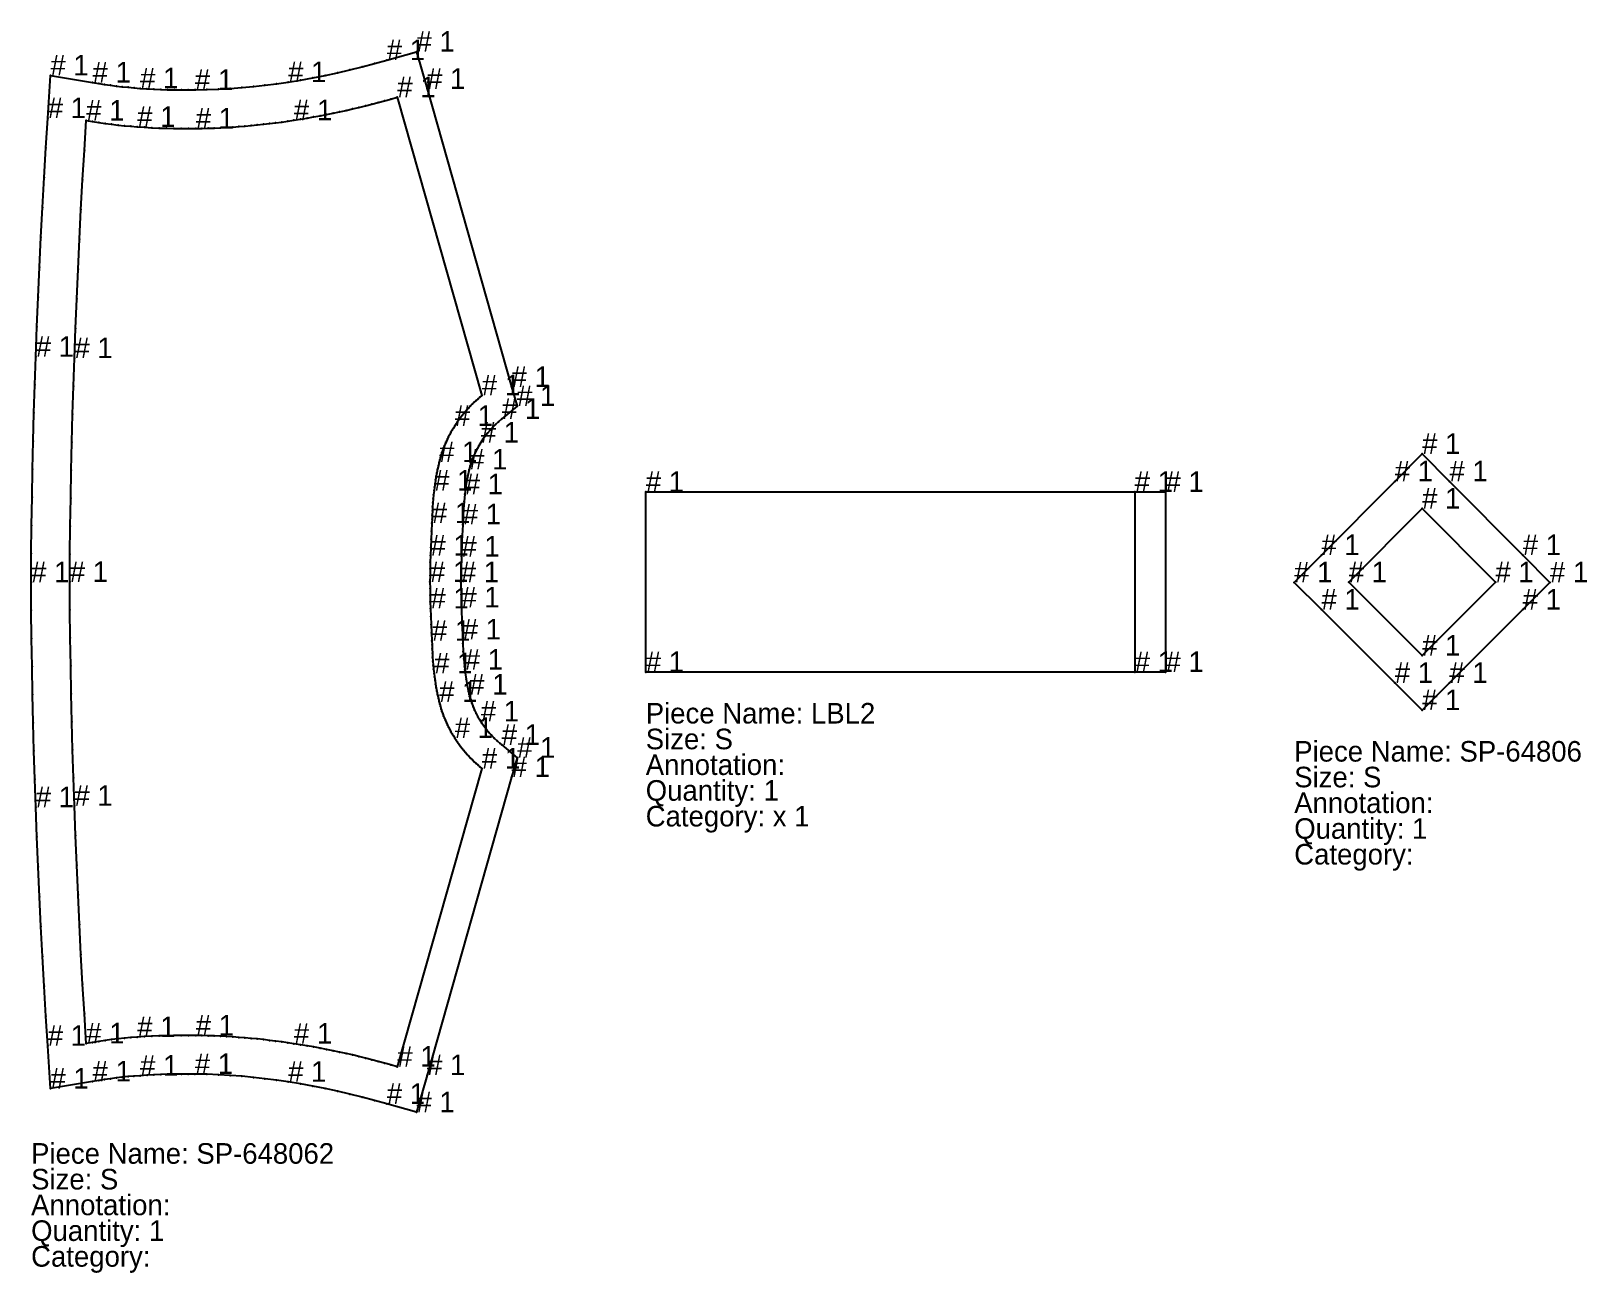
# Model space of a CAD drawing. Extents: x 0 to 5390, y -290 to 286.
# Drawn here: x 4530 to 5134, y -268 to 214 of the extents above; entities that cross this region are included whole.
import ezdxf

# ---------------------------------------------------------------- set-up
doc = ezdxf.new("R2010")
doc.units = 0

# ---------------------------------------------------------------- blocks, each defined once
blk = doc.blocks.new('SP_648062S')
at = {"layer": '1'}
blk.add_lwpolyline([(0, -0.11), (0, 0.11), (0.08, 11.04), (0.2, 21.97), (0.37, 32.9), (0.57, 43.83), (0.82, 54.76), (1.11, 65.69), (1.44, 76.62), (1.81, 87.51), (2.24, 99.14), (2.72, 110.74), (3.24, 122.34), (3.8, 133.94), (4.4, 145.53), (5.04, 157.12), (5.73, 168.71), (6.45, 180.25), (7.49, 196.85), (23.9, 194.1), (26.27, 193.71), (28.55, 193.35), (30.84, 193.03), (33.13, 192.73), (35.42, 192.47), (37.72, 192.23), (40.02, 192.02), (42.33, 191.83), (45, 191.66), (47.67, 191.51), (50.35, 191.39), (53.03, 191.29), (55.71, 191.23), (58.38, 191.2), (61.06, 191.2), (63.65, 191.22), (63.82, 191.22), (68.3, 191.32), (72.82, 191.5), (77.35, 191.76), (81.86, 192.1), (86.37, 192.52), (90.87, 193.01), (95.36, 193.59), (99.85, 194.24), (104.68, 195.03), (109.51, 195.9), (114.32, 196.85), (119.11, 197.88), (123.89, 198.98), (128.65, 200.17), (133.38, 201.43), (138.22, 202.8), (149.76, 206.07), (153.85, 191.64), (186.72, 75.79), (188.82, 68.38), (182.96, 63.38), (181.62, 62.24), (180.5, 61.21), (179.43, 60.14), (178.4, 59.02), (177.41, 57.87), (176.47, 56.67), (175.57, 55.44), (174.73, 54.18), (173.98, 52.96), (173.28, 51.71), (172.64, 50.43), (172.05, 49.13), (171.51, 47.8), (171.03, 46.46), (170.6, 45.09), (170.23, 43.73), (169.72, 41.41), (169.25, 38.98), (168.85, 36.54), (168.52, 34.08), (168.22, 31.24), (167.99, 28.39), (167.84, 25.53), (167.75, 22.52), (167.75, 22.4), (167.74, 22.27), (167.43, 16.05), (167.2, 9.89), (167.06, 4.9), (167, -0.08), (167.06, -4.9), (167.2, -9.89), (167.43, -16.08), (167.71, -22.34), (167.78, -23.95), (167.91, -26.96), (168.1, -29.81), (168.36, -32.66), (168.53, -34.08), (168.68, -35.31), (169.04, -37.76), (169.47, -40.19), (169.97, -42.59), (170.26, -43.77), (170.41, -44.44), (170.81, -45.78), (171.26, -47.13), (171.77, -48.47), (172.34, -49.78), (172.96, -51.07), (173.63, -52.34), (174.35, -53.57), (174.75, -54.19), (175.14, -54.81), (176.01, -56.06), (176.93, -57.27), (177.9, -58.45), (178.91, -59.58), (179.96, -60.68), (181.06, -61.73), (182.24, -62.78), (182.87, -63.3), (188.85, -68.3), (186.72, -75.79), (153.85, -191.64), (149.76, -206.07), (138.22, -202.8), (133.38, -201.43), (128.65, -200.17), (123.89, -198.98), (119.11, -197.88), (114.32, -196.85), (109.51, -195.9), (104.68, -195.03), (99.85, -194.24), (95.36, -193.59), (90.87, -193.01), (86.37, -192.52), (81.86, -192.1), (77.35, -191.76), (72.82, -191.5), (68.3, -191.32), (63.64, -191.22), (61.06, -191.2), (58.38, -191.2), (55.71, -191.23), (53.03, -191.29), (50.35, -191.39), (47.67, -191.51), (45.04, -191.65), (42.33, -191.85), (39.98, -192.02), (37.72, -192.23), (35.42, -192.47), (33.13, -192.73), (30.84, -193.03), (28.55, -193.35), (26.27, -193.71), (23.9, -194.1), (7.49, -196.85), (6.45, -180.25), (5.72, -168.66), (5.04, -157.07), (4.4, -145.48), (3.8, -133.88), (3.24, -122.29), (2.72, -110.69), (2.24, -99.09), (1.81, -87.51), (1.43, -76.56), (1.11, -65.63), (0.82, -54.71), (0.57, -43.78), (0.37, -32.85), (0.2, -21.92), (0.08, -10.99)], close=True, dxfattribs=at)
at = {"layer": '14'}
blk.add_lwpolyline([(15, 0), (15.08, 10.87), (15.2, 21.75), (15.37, 32.62), (15.57, 43.5), (15.81, 54.37), (16.1, 65.24), (16.43, 76.11), (16.8, 86.98), (17.23, 98.53), (17.71, 110.07), (18.22, 121.62), (18.78, 133.16), (19.38, 144.7), (20.02, 156.24), (20.7, 167.78), (21.42, 179.31), (23.88, 178.9), (26.35, 178.52), (28.82, 178.17), (31.3, 177.85), (33.78, 177.56), (36.26, 177.3), (38.75, 177.07), (41.24, 176.87), (44.08, 176.68), (46.92, 176.52), (49.76, 176.4), (52.6, 176.3), (55.44, 176.23), (58.28, 176.2), (61.13, 176.2), (63.97, 176.22), (66.37, 176.27), (68.76, 176.33), (71.16, 176.41), (73.55, 176.52), (75.94, 176.65), (78.33, 176.79), (80.72, 176.96), (83.11, 177.15), (85.5, 177.36), (87.88, 177.59), (90.27, 177.85), (92.65, 178.12), (95.03, 178.41), (97.4, 178.73), (99.77, 179.06), (102.14, 179.42), (104.68, 179.82), (107.22, 180.25), (109.76, 180.7), (112.29, 181.16), (114.82, 181.65), (117.34, 182.16), (119.86, 182.69), (122.37, 183.24), (124.88, 183.81), (127.39, 184.4), (129.89, 185.01), (132.38, 185.64), (134.87, 186.29), (137.36, 186.96), (139.84, 187.65), (142.31, 188.37), (175.18, 72.51), (174.41, 71.87), (173.66, 71.22), (172.92, 70.55), (172.19, 69.87), (171.48, 69.17), (170.78, 68.46), (170.1, 67.74), (169.43, 67), (168.77, 66.25), (168.13, 65.48), (167.51, 64.71), (166.9, 63.92), (166.31, 63.12), (165.73, 62.31), (165.17, 61.49), (164.62, 60.65), (164.11, 59.84), (163.62, 59.01), (163.14, 58.18), (162.68, 57.33), (162.24, 56.48), (161.82, 55.62), (161.41, 54.75), (161.02, 53.87), (160.65, 52.98), (160.3, 52.09), (159.96, 51.19), (159.65, 50.28), (159.35, 49.37), (159.07, 48.45), (158.82, 47.52), (158.57, 46.59), (158.26, 45.22), (157.96, 43.84), (157.69, 42.46), (157.43, 41.07), (157.2, 39.69), (156.98, 38.29), (156.78, 36.9), (156.61, 35.5), (156.43, 33.93), (156.27, 32.35), (156.14, 30.77), (156.02, 29.19), (155.92, 27.61), (155.85, 26.03), (155.79, 24.45), (155.76, 22.86), (155.59, 19.72), (155.45, 16.58), (155.32, 13.43), (155.2, 10.28), (155.13, 7.71), (155.07, 5.14), (155.02, 2.57), (155, 0), (155.02, -2.57), (155.07, -5.14), (155.13, -7.71), (155.2, -10.28), (155.32, -13.43), (155.45, -16.58), (155.59, -19.72), (155.76, -22.86), (155.79, -24.45), (155.85, -26.03), (155.92, -27.61), (156.02, -29.19), (156.14, -30.77), (156.27, -32.35), (156.43, -33.93), (156.61, -35.5), (156.78, -36.9), (156.98, -38.29), (157.2, -39.69), (157.43, -41.07), (157.69, -42.46), (157.96, -43.84), (158.26, -45.22), (158.57, -46.59), (158.82, -47.52), (159.07, -48.45), (159.35, -49.37), (159.65, -50.28), (159.96, -51.19), (160.3, -52.09), (160.65, -52.98), (161.02, -53.87), (161.41, -54.75), (161.82, -55.62), (162.24, -56.48), (162.68, -57.33), (163.14, -58.18), (163.62, -59.01), (164.11, -59.84), (164.62, -60.65), (165.17, -61.49), (165.73, -62.31), (166.31, -63.12), (166.9, -63.92), (167.51, -64.71), (168.13, -65.48), (168.77, -66.25), (169.43, -67), (170.1, -67.74), (170.78, -68.46), (171.48, -69.17), (172.19, -69.87), (172.92, -70.55), (173.66, -71.22), (174.41, -71.87), (175.18, -72.51), (142.31, -188.37), (139.84, -187.65), (137.36, -186.96), (134.87, -186.29), (132.38, -185.64), (129.89, -185.01), (127.39, -184.4), (124.88, -183.81), (122.37, -183.24), (119.86, -182.69), (117.34, -182.16), (114.82, -181.65), (112.29, -181.16), (109.76, -180.7), (107.22, -180.25), (104.68, -179.82), (102.14, -179.42), (99.77, -179.06), (97.4, -178.73), (95.03, -178.41), (92.65, -178.12), (90.27, -177.84), (87.88, -177.59), (85.5, -177.36), (83.11, -177.15), (80.72, -176.96), (78.33, -176.79), (75.94, -176.65), (73.55, -176.52), (71.16, -176.41), (68.76, -176.33), (66.37, -176.27), (63.97, -176.22), (61.13, -176.2), (58.28, -176.2), (55.44, -176.23), (52.6, -176.3), (49.76, -176.4), (46.92, -176.52), (44.08, -176.68), (41.24, -176.87), (38.75, -177.07), (36.26, -177.3), (33.78, -177.56), (31.3, -177.84), (28.82, -178.17), (26.35, -178.52), (23.88, -178.9), (21.42, -179.31), (20.7, -167.78), (20.02, -156.24), (19.38, -144.7), (18.78, -133.16), (18.22, -121.62), (17.71, -110.07), (17.23, -98.53), (16.8, -86.98), (16.43, -76.11), (16.1, -65.24), (15.81, -54.37), (15.57, -43.5), (15.37, -32.62), (15.2, -21.75), (15.08, -10.87)], close=True, dxfattribs=at)
at = {"layer": '2'}
for p in [(149.76, 206.07), (7.49, 196.85), (142.31, 188.37), (21.42, 179.31), (175.18, 72.51), (188.82, 68.38), (15, 0), (15, 0), (0, -0.11), (0, -0.11), (0, -0.11), (175.18, -72.51), (188.85, -68.3), (21.42, -179.31), (142.31, -188.37), (7.49, -196.85), (149.76, -206.07)]:
    blk.add_point(p, dxfattribs=at)
at = {"layer": '3'}
for p in [(128.65, 200.17), (133.38, 201.43), (138.22, 202.8), (23.9, 194.1), (26.27, 193.71), (95.36, 193.59), (99.85, 194.24), (104.68, 195.03), (109.51, 195.9), (114.32, 196.85), (119.11, 197.88), (123.89, 198.98), (28.55, 193.35), (30.84, 193.03), (33.13, 192.73), (35.42, 192.47), (37.72, 192.23), (40.02, 192.02), (42.33, 191.83), (45, 191.66), (47.67, 191.51), (50.35, 191.39), (53.03, 191.29), (55.71, 191.23), (58.38, 191.2), (61.06, 191.2), (63.65, 191.22), (63.82, 191.22), (68.3, 191.32), (72.82, 191.5), (77.35, 191.76), (81.86, 192.1), (86.37, 192.52), (90.87, 193.01), (139.84, 187.65), (153.85, 191.64), (114.82, 181.65), (117.34, 182.16), (119.86, 182.69), (122.37, 183.24), (124.88, 183.81), (127.39, 184.4), (129.89, 185.01), (132.38, 185.64), (134.87, 186.29), (137.36, 186.96), (6.45, 180.25), (23.88, 178.9), (26.35, 178.52), (28.82, 178.17), (31.3, 177.85), (33.78, 177.56), (36.26, 177.3), (38.75, 177.07), (41.24, 176.87), (44.08, 176.68), (46.92, 176.52), (49.76, 176.4), (52.6, 176.3), (55.44, 176.23), (58.28, 176.2), (61.13, 176.2), (63.97, 176.22), (66.37, 176.27), (68.76, 176.33), (71.16, 176.41), (73.55, 176.52), (75.94, 176.65), (78.33, 176.79), (80.72, 176.96), (83.11, 177.15), (85.5, 177.36), (87.88, 177.59), (90.27, 177.85), (92.65, 178.12), (95.03, 178.41), (97.4, 178.73), (99.77, 179.06), (102.14, 179.42), (104.68, 179.82), (107.22, 180.25), (109.76, 180.7), (112.29, 181.16), (5.73, 168.71), (20.7, 167.78), (5.04, 157.12), (20.02, 156.24), (4.4, 145.53), (19.38, 144.7), (3.8, 133.94), (18.78, 133.16), (3.24, 122.34), (18.22, 121.62), (2.72, 110.74), (17.71, 110.07), (2.24, 99.14), (17.23, 98.53), (1.81, 87.51), (16.8, 86.98), (1.44, 76.62), (16.43, 76.11), (186.72, 75.79), (169.43, 67), (170.1, 67.74), (170.78, 68.46), (171.48, 69.17), (172.19, 69.87), (172.92, 70.55), (173.66, 71.22), (174.41, 71.87), (1.11, 65.69), (16.1, 65.24), (164.62, 60.65), (165.17, 61.49), (165.73, 62.31), (166.31, 63.12), (166.9, 63.92), (167.51, 64.71), (168.13, 65.48), (168.77, 66.25), (180.5, 61.21), (181.62, 62.24), (182.96, 63.38), (0.82, 54.76), (161.41, 54.75), (161.82, 55.62), (162.24, 56.48), (162.68, 57.33), (163.14, 58.18), (163.62, 59.01), (164.11, 59.84), (175.57, 55.44), (176.47, 56.67), (177.41, 57.87), (178.4, 59.02), (179.43, 60.14), (15.81, 54.37), (159.07, 48.45), (159.35, 49.37), (159.65, 50.28), (159.96, 51.19), (160.3, 52.09), (160.65, 52.98), (161.02, 53.87), (172.05, 49.13), (172.64, 50.43), (173.28, 51.71), (173.98, 52.96), (174.73, 54.18), (0.57, 43.83), (15.57, 43.5), (157.69, 42.46), (157.96, 43.84), (158.26, 45.22), (158.57, 46.59), (158.82, 47.52), (170.23, 43.73), (170.6, 45.09), (171.03, 46.46), (171.51, 47.8), (156.78, 36.9), (156.98, 38.29), (157.2, 39.69), (157.43, 41.07), (168.85, 36.54), (169.25, 38.98), (169.72, 41.41), (0.37, 32.9), (15.37, 32.62), (156.14, 30.77), (156.27, 32.35), (156.43, 33.93), (156.61, 35.5), (168.22, 31.24), (168.52, 34.08), (155.79, 24.45), (155.85, 26.03), (155.92, 27.61), (156.02, 29.19), (167.84, 25.53), (167.99, 28.39), (0.2, 21.97), (15.2, 21.75), (155.59, 19.72), (155.76, 22.86), (167.74, 22.27), (167.75, 22.52), (167.75, 22.4), (155.32, 13.43), (155.45, 16.58), (167.43, 16.05), (0.08, 11.04), (15.08, 10.87), (155.13, 7.71), (155.2, 10.28), (167.2, 9.89), (0, 0.11), (155, 0), (155.02, 2.57), (155.07, 5.14), (167.06, 4.9), (155.02, -2.57), (155.07, -5.14), (167, -0.08), (167.06, -4.9), (0.08, -10.99), (15.08, -10.87), (155.13, -7.71), (155.2, -10.28), (167.2, -9.89), (155.32, -13.43), (155.45, -16.58), (167.43, -16.08), (0.2, -21.92), (15.2, -21.75), (155.59, -19.72), (155.76, -22.86), (167.71, -22.34), (167.78, -23.95), (155.79, -24.45), (155.85, -26.03), (155.92, -27.61), (156.02, -29.19), (167.91, -26.96), (168.1, -29.81), (0.37, -32.85), (15.37, -32.62), (156.14, -30.77), (156.27, -32.35), (156.43, -33.93), (156.61, -35.5), (168.36, -32.66), (168.53, -34.08), (168.68, -35.31), (156.78, -36.9), (156.98, -38.29), (157.2, -39.69), (157.43, -41.07), (169.04, -37.76), (169.47, -40.19), (0.57, -43.78), (15.57, -43.5), (157.69, -42.46), (157.96, -43.84), (158.26, -45.22), (158.57, -46.59), (158.82, -47.52), (169.97, -42.59), (170.26, -43.77), (170.41, -44.44), (170.81, -45.78), (171.26, -47.13), (15.81, -54.37), (159.07, -48.45), (159.35, -49.37), (159.65, -50.28), (159.96, -51.19), (160.3, -52.09), (160.65, -52.98), (161.02, -53.87), (171.77, -48.47), (172.34, -49.78), (172.96, -51.07), (173.63, -52.34), (174.35, -53.57), (174.75, -54.19), (0.82, -54.71), (161.41, -54.75), (161.82, -55.62), (162.24, -56.48), (162.68, -57.33), (163.14, -58.18), (163.62, -59.01), (164.11, -59.84), (175.14, -54.81), (176.01, -56.06), (176.93, -57.27), (177.9, -58.45), (178.91, -59.58), (1.11, -65.63), (16.1, -65.24), (164.62, -60.65), (165.17, -61.49), (165.73, -62.31), (166.31, -63.12), (166.9, -63.92), (167.51, -64.71), (168.13, -65.48), (168.77, -66.25), (179.96, -60.68), (181.06, -61.73), (182.24, -62.78), (182.87, -63.3), (169.43, -67), (170.1, -67.74), (170.78, -68.46), (171.48, -69.17), (172.19, -69.87), (172.92, -70.55), (173.66, -71.22), (174.41, -71.87), (1.43, -76.56), (16.43, -76.11), (186.72, -75.79), (1.81, -87.51), (16.8, -86.98), (2.24, -99.09), (17.23, -98.53), (2.72, -110.69), (17.71, -110.07), (3.24, -122.29), (18.22, -121.62), (3.8, -133.88), (18.78, -133.16), (19.38, -144.7), (4.4, -145.48), (5.04, -157.07), (20.02, -156.24), (5.72, -168.66), (20.7, -167.78), (6.45, -180.25), (23.88, -178.9), (26.35, -178.52), (28.82, -178.17), (31.3, -177.84), (33.78, -177.56), (36.26, -177.3), (38.75, -177.07), (41.24, -176.87), (44.08, -176.68), (46.92, -176.52), (49.76, -176.4), (52.6, -176.3), (55.44, -176.23), (58.28, -176.2), (61.13, -176.2), (63.97, -176.22), (66.37, -176.27), (68.76, -176.33), (71.16, -176.41), (73.55, -176.52), (75.94, -176.65), (78.33, -176.79), (80.72, -176.96), (83.11, -177.15), (85.5, -177.36), (87.88, -177.59), (90.27, -177.84), (92.65, -178.12), (95.03, -178.41), (97.4, -178.73), (99.77, -179.06), (102.14, -179.42), (104.68, -179.82), (107.22, -180.25), (109.76, -180.7), (112.29, -181.16), (114.82, -181.65), (117.34, -182.16), (119.86, -182.69), (122.37, -183.24), (124.88, -183.81), (127.39, -184.4), (129.89, -185.01), (132.38, -185.64), (134.87, -186.29), (137.36, -186.96), (28.55, -193.35), (30.84, -193.03), (33.13, -192.73), (35.42, -192.47), (37.72, -192.23), (39.98, -192.02), (42.33, -191.85), (45.04, -191.65), (47.67, -191.51), (50.35, -191.39), (53.03, -191.29), (55.71, -191.23), (58.38, -191.2), (61.06, -191.2), (63.64, -191.22), (68.3, -191.32), (72.82, -191.5), (77.35, -191.76), (81.86, -192.1), (86.37, -192.52), (90.87, -193.01), (139.84, -187.65), (153.85, -191.64), (23.9, -194.1), (26.27, -193.71), (95.36, -193.59), (99.85, -194.24), (104.68, -195.03), (109.51, -195.9), (114.32, -196.85), (119.11, -197.88), (123.89, -198.98), (128.65, -200.17), (133.38, -201.43), (138.22, -202.8)]:
    blk.add_point(p, dxfattribs=at)
at = {"layer": '4'}
for p in [(63.65, 191.22, 10), (0, -0.11, 10), (0, -0.11, 10), (167, -0.08, 10), (63.64, -191.22, 10)]:
    blk.add_point(p, dxfattribs=at)
at = {"layer": '1'}
for s, p in [('# 1', (149.76, 206.07)), ('# 1', (138.22, 202.8)), ('# 1', (7.49, 196.85)), ('# 1', (23.9, 194.1)), ('# 1', (42.33, 191.83)), ('# 1', (99.85, 194.24)), ('# 1', (153.85, 191.64)), ('# 1', (63.65, 191.22)), ('# 1', (6.45, 180.25)), ('# 1', (1.81, 87.51)), ('# 1', (186.72, 75.79)), ('# 1', (188.82, 68.38)), ('# 1', (182.96, 63.38)), ('# 1', (174.73, 54.18)), ('# 1', (170.23, 43.73)), ('# 1', (168.52, 34.08)), ('# 1', (167.75, 22.4)), ('# 1', (167.2, 9.89)), ('# 1', (0, -0.11)), ('# 1', (0, -0.11)), ('# 1', (0, -0.11)), ('# 1', (167, -0.08)), ('# 1', (167.2, -9.89)), ('# 1', (167.71, -22.34)), ('# 1', (168.53, -34.08)), ('# 1', (170.26, -43.77)), ('# 1', (174.75, -54.19)), ('# 1', (182.87, -63.3)), ('# 1', (188.85, -68.3)), ('# 1', (186.72, -75.79)), ('# 1', (1.81, -87.51)), ('# 1', (6.45, -180.25)), ('# 1', (23.9, -194.1)), ('# 1', (42.33, -191.85)), ('# 1', (63.64, -191.22)), ('# 1', (99.85, -194.24)), ('# 1', (153.85, -191.64)), ('# 1', (7.49, -196.85)), ('# 1', (138.22, -202.8)), ('# 1', (149.76, -206.07)), ('Piece Name: SP-648062', (0, -226.07)), ('Size: S', (0, -236.07)), ('Annotation: ', (0, -246.07)), ('Quantity: 1', (0, -256.07)), ('Category: ', (0, -266.07))]:
    blk.add_text(s, height=8, dxfattribs=at).set_placement(p)
at = {"layer": '14'}
for p in [(142.31, 188.37), (102.14, 179.42), (21.42, 179.31), (41.24, 176.87), (63.97, 176.22), (16.8, 86.98), (175.18, 72.51), (164.62, 60.65), (158.57, 46.59), (156.61, 35.5), (155.76, 22.86), (155.2, 10.28), (15, 0), (15, 0), (155, 0), (155.2, -10.28), (155.76, -22.86), (156.61, -35.5), (158.57, -46.59), (164.62, -60.65), (175.18, -72.51), (16.8, -86.98), (41.24, -176.87), (63.97, -176.22), (21.42, -179.31), (102.14, -179.42), (142.31, -188.37)]:
    blk.add_text('# 1', height=8, dxfattribs=at).set_placement(p)
at = {"layer": '4'}
for p in [(63.65, 191.22), (0, -0.11), (0, -0.11), (167, -0.08), (63.64, -191.22)]:
    blk.add_text('# 1', height=8, dxfattribs=at).set_placement(p)
blk = doc.blocks.new('LBL2S')
at = {"layer": '1'}
blk.add_lwpolyline([(202, -35), (190, -35), (0, -35), (0, 35), (190, 35), (202, 35)], close=True, dxfattribs=at)
at = {"layer": '14'}
blk.add_lwpolyline([(190, -35), (0, -35), (0, 35), (190, 35)], close=True, dxfattribs=at)
at = {"layer": '2'}
for p in [(0, 35), (0, 35), (190, 35), (190, 35), (202, 35), (0, -35), (0, -35), (190, -35), (190, -35), (190, -35), (202, -35), (202, -35)]:
    blk.add_point(p, dxfattribs=at)
at = {"layer": '1'}
for s, p in [('# 1', (0, 35)), ('# 1', (190, 35)), ('# 1', (202, 35)), ('# 1', (0, -35)), ('# 1', (190, -35)), ('# 1', (202, -35)), ('# 1', (202, -35)), ('Piece Name: LBL2', (0, -55)), ('Size: S', (0, -65)), ('Annotation: ', (0, -75)), ('Quantity: 1', (0, -85)), ('Category: x 1', (0, -95))]:
    blk.add_text(s, height=8, dxfattribs=at).set_placement(p)
at = {"layer": '14'}
for p in [(0, 35), (190, 35), (0, -35), (190, -35), (190, -35)]:
    blk.add_text('# 1', height=8, dxfattribs=at).set_placement(p)
blk = doc.blocks.new('SP_64806S')
at = {"layer": '1'}
blk.add_lwpolyline([(99.38, -0.15), (88.79, -10.73), (60.29, -39.21), (49.69, -49.8), (39.09, -39.21), (10.59, -10.73), (0, -0.15), (10.56, 10.46), (39.06, 39.11), (49.69, 49.8), (60.32, 39.11), (88.82, 10.46)], close=True, dxfattribs=at)
at = {"layer": '14'}
blk.add_lwpolyline([(78.19, -0.12), (49.69, -28.6), (21.19, -0.12), (49.69, 28.53)], close=True, dxfattribs=at)
at = {"layer": '2'}
for p in [(49.69, 49.8), (49.69, 28.53), (0, -0.15), (21.19, -0.12), (78.19, -0.12), (78.19, -0.12), (99.38, -0.15), (99.38, -0.15), (49.69, -28.6), (49.69, -49.8)]:
    blk.add_point(p, dxfattribs=at)
at = {"layer": '3'}
for p in [(39.06, 39.11), (60.32, 39.11), (10.56, 10.46), (88.82, 10.46), (10.59, -10.73), (88.79, -10.73), (39.09, -39.21), (60.29, -39.21)]:
    blk.add_point(p, dxfattribs=at)
at = {"layer": '1'}
for s, p in [('# 1', (49.69, 49.8)), ('# 1', (39.06, 39.11)), ('# 1', (60.32, 39.11)), ('# 1', (10.56, 10.46)), ('# 1', (88.82, 10.46)), ('# 1', (0, -0.15)), ('# 1', (99.38, -0.15)), ('# 1', (99.38, -0.15)), ('# 1', (10.59, -10.73)), ('# 1', (88.79, -10.73)), ('# 1', (39.09, -39.21)), ('# 1', (60.29, -39.21)), ('# 1', (49.69, -49.8)), ('Piece Name: SP-64806', (0, -69.8)), ('Size: S', (0, -79.8)), ('Annotation: ', (0, -89.8)), ('Quantity: 1', (0, -99.8)), ('Category: ', (0, -109.8))]:
    blk.add_text(s, height=8, dxfattribs=at).set_placement(p)
at = {"layer": '14'}
for p in [(49.69, 28.53), (21.19, -0.12), (78.19, -0.12), (78.19, -0.12), (49.69, -28.6)]:
    blk.add_text('# 1', height=8, dxfattribs=at).set_placement(p)

msp = doc.modelspace()

# ---------------------------------------------------------------- block references
at = {"layer": '1'}
for name, p in [('SP_648062S', (4529.51, 0)), ('SP_64806S', (5020.35, 0)), ('LBL2S', (4768.35, 0))]:
    msp.add_blockref(name, p, dxfattribs=at)

doc.saveas('drawing.dxf')
